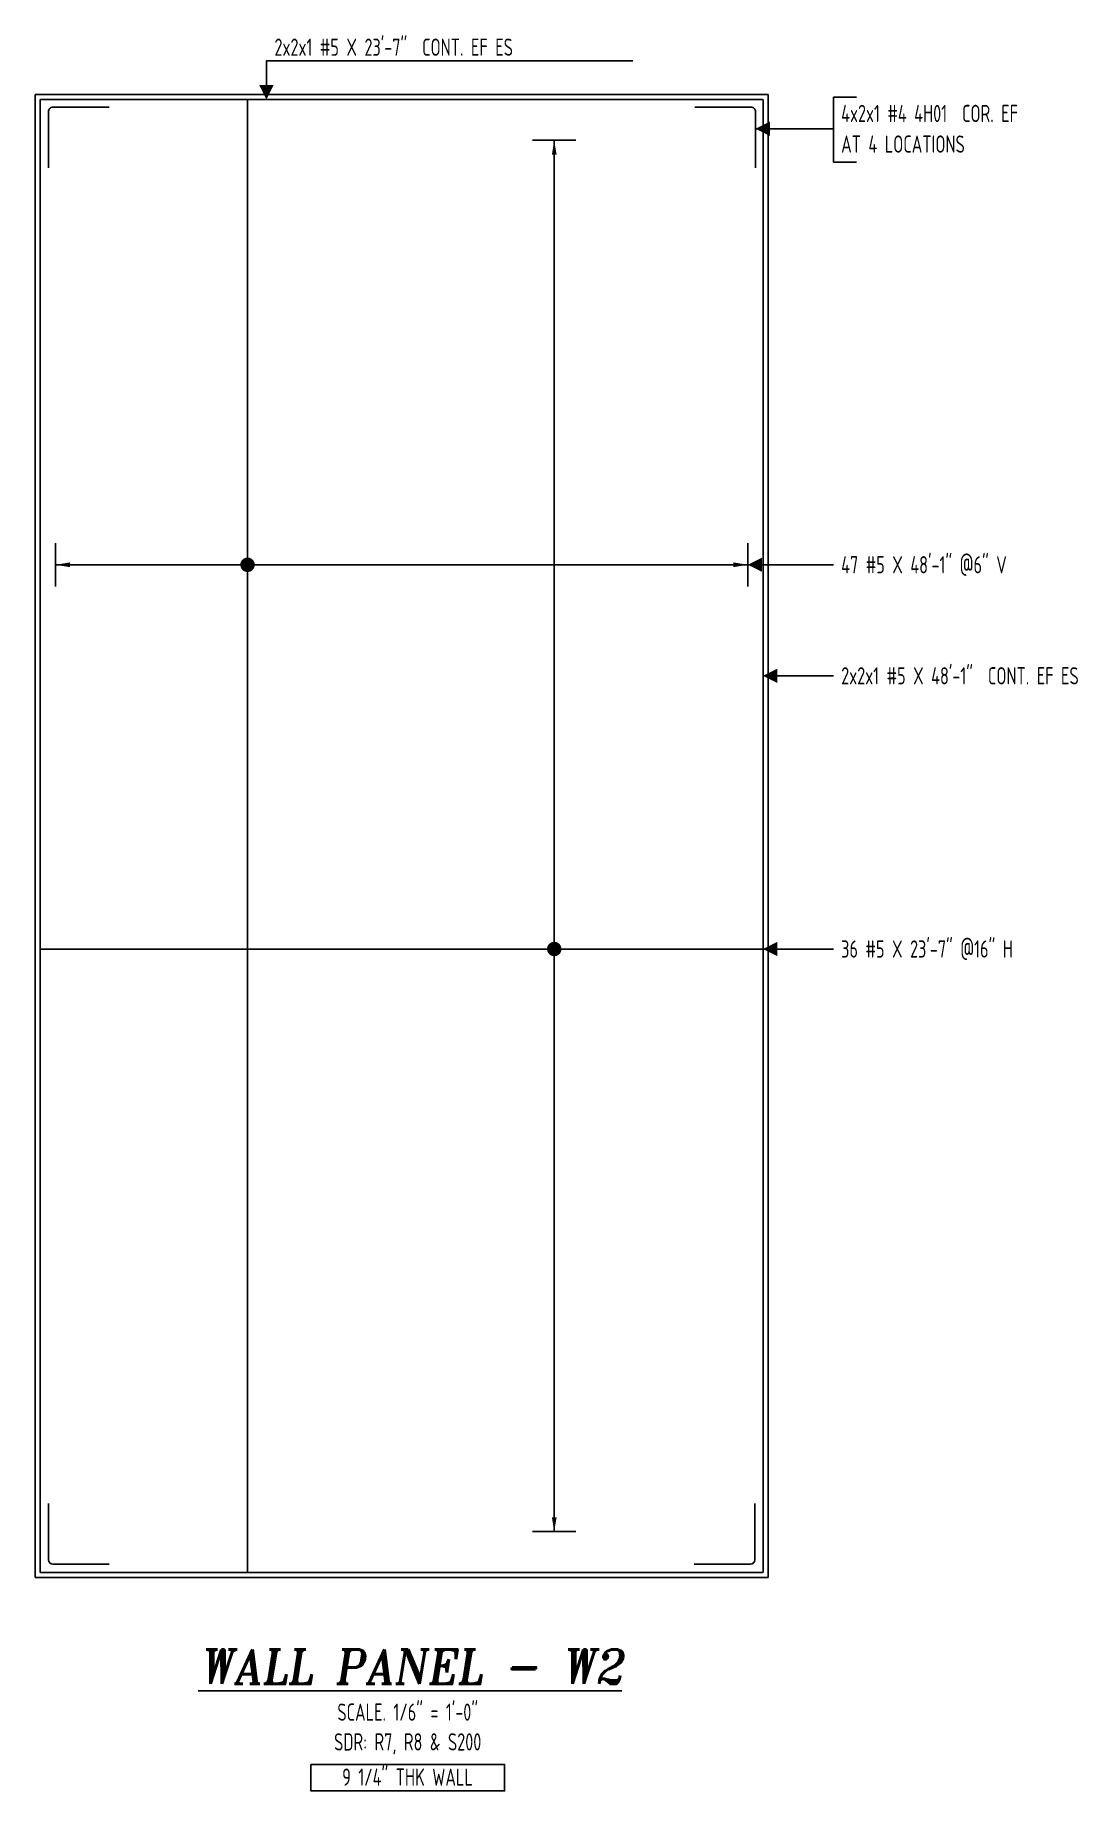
# Model space of a CAD drawing. Header units: inches. Extents: x -3675 to 25720, y -2273 to 5046.
# Drawn here: x 10063 to 10471, y 684 to 1372 of the extents above; entities that cross this region are included whole.
import ezdxf
from ezdxf.enums import TextEntityAlignment as Align

# ---------------------------------------------------------------- set-up
doc = ezdxf.new("R2010")
doc.units = ezdxf.units.IN
doc.header["$LTSCALE"] = 0.025
doc.header["$MEASUREMENT"] = 0
doc.layers.get('0').update_dxf_attribs({"linetype": 'CONTINUOUS'})
for name, color, linetype in [('0-25TEXT', 7, 'CONTINUOUS'), ('0-35', 3, 'CONTINUOUS'), ('0-35TEXT', 3, 'CONTINUOUS'), ('0-50', 10, 'CONTINUOUS'), ('BAR-LBL', 2, 'CONTINUOUS'), ('RANGELAY', 7, 'CONTINUOUS'), ('REBARS', 4, 'CONTINUOUS')]:
    doc.layers.add(name, color=color, linetype=linetype)
doc.styles.add('AR', font='ARCHQUIK.shx', dxfattribs={"width": 0.8})
doc.styles.add('ROMANT', font='romant')

msp = doc.modelspace()

# ---------------------------------------------------------------- texts
at = {"color": 7, "linetype": 'Continuous', "style": 'ROMANT', "oblique": 9, "width": 0.95}
msp.add_text('%%UWALL PANEL - W2', height=13.5, dxfattribs=at).set_placement((10210.12801, 726.04373), align=Align.CENTER)
at = {"layer": '0-35TEXT', "style": 'AR', "width": 0.8}
msp.add_text('AT 4 LOCATIONS', height=6.7498312, dxfattribs=at).set_placement((10378.58204, 1325.81939))
for s, p in [('SCALE. 1/6" = 1\'-0"', (10208.75613, 711.59684)), ('SDR: R7, R8 & S200', (10208.75613, 699.92864)), ('9 1/4" THK WALL', (10208.67921, 686.14062))]:
    msp.add_text(s, height=6.7498312, dxfattribs=at).set_placement(p, align=Align.CENTER)
at = {"layer": 'BAR-LBL', "style": 'AR', "width": 0.8}
for s, p in [('2x2x1 #5 X 23\'-7"  CONT. EF ES', (10156.5582, 1363.78139)), ('4x2x1 #4 4H01  COR. EF', (10378.58204, 1337.81813)), ('47 #5 X 48\'-1" @6" V', (10378.58204, 1161.03568)), ('2x2x1 #5 X 48\'-1"  CONT. EF ES', (10378.58204, 1117.53599)), ('36 #5 X 23\'-7" @16" H', (10378.58204, 1010.51493))]:
    msp.add_text(s, height=6.7492913, dxfattribs=at).set_placement(p)

# ---------------------------------------------------------------- blocks, each defined once
blk = doc.blocks.new('leadrblk')
blk.add_lwpolyline([(0, 0, 0, 1, 0), (1, 0, 1, 1, 0)], format="xyseb")
blk = doc.blocks.new('*U608', base_point=(10067.78, 1343.91))
at = {"layer": 'REBARS', "color": 0}
blk.add_lwpolyline([(10091.78, 1343.66), (10069.78, 1343.66, 0.414214), (10068.03, 1341.91), (10068.03, 1319.91)], format="xyb", dxfattribs=at)
blk = doc.blocks.new('*U609', base_point=(10345.28, 1343.91))
at = {"layer": 'REBARS', "color": 0}
blk.add_lwpolyline([(10321.28, 1343.66), (10343.28, 1343.66, -0.414214), (10345.03, 1341.91), (10345.03, 1319.91)], format="xyb", dxfattribs=at)
blk = doc.blocks.new('*U610', base_point=(10067.78, 772.66))
at = {"layer": 'REBARS', "color": 0}
blk.add_lwpolyline([(10091.78, 772.91), (10069.78, 772.91, -0.414213), (10068.03, 774.66), (10068.03, 796.66)], format="xyb", dxfattribs=at)
blk = doc.blocks.new('*U611', base_point=(10345.03, 772.66))
at = {"layer": 'REBARS', "color": 0}
blk.add_lwpolyline([(10321.03, 772.91), (10343.03, 772.91, 0.414213), (10344.78, 774.66), (10344.78, 796.66)], format="xyb", dxfattribs=at)
blk = doc.blocks.new('rendmark')
at = {"color": 4}
blk.add_line((0, -3), (0, 3), dxfattribs=at)
blk = doc.blocks.new('rarrow')
at = {"color": 7}
blk.add_solid([(2, -0.33), (2, 0.33), (0, 0)], dxfattribs=at)
blk = doc.blocks.new('*U409', base_point=(10266.17, 1330.66))
at = {"layer": 'RANGELAY'}
blk.add_line((10266.17, 1330.66), (10266.17, 785.66), dxfattribs=at)
at = {"layer": 'RANGELAY', "xscale": 2.834645669291339, "yscale": 2.834645669291339}
for name, p, rotation in [('rendmark', (10266.17, 1330.66), 269.9999999999999), ('rarrow', (10266.17, 1330.66), 269.9999999999999), ('rarrow', (10266.17, 785.66), 89.999996929531), ('rendmark', (10266.17, 785.66), 89.999996929531)]:
    blk.add_blockref(name, p, dxfattribs=dict(at, rotation=rotation))
blk = doc.blocks.new('VPM6DBF8')
at = {"const_width": 1}
blk.add_lwpolyline([(-0.5, 0, 1), (0.5, 0, 1)], format="xyb", close=True, dxfattribs=at)
blk = doc.blocks.new('*U700', base_point=(10064.78, 1013.58))
at = {"layer": 'REBARS', "color": 0}
blk.add_lwpolyline([(10064.78, 1013.89), (10347.78, 1013.89)], dxfattribs=at)
blk = doc.blocks.new('*U408', base_point=(10070.78, 1164.4))
at = {"layer": 'RANGELAY'}
blk.add_line((10070.78, 1164.4), (10342.03, 1164.4), dxfattribs=at)
at = {"layer": 'RANGELAY', "xscale": 2.834645669291339, "yscale": 2.834645669291339}
for name, p, rotation in [('rendmark', (10070.78, 1164.4), 1.123874301598573e-06), ('rendmark', (10342.03, 1164.4), 179.9999980534053), ('rarrow', (10070.78, 1164.4), 1.123874301598573e-06), ('rarrow', (10342.03, 1164.4), 179.9999980534053)]:
    blk.add_blockref(name, p, dxfattribs=dict(at, rotation=rotation))
blk = doc.blocks.new('VPM6DC09')
at = {"const_width": 1}
blk.add_lwpolyline([(-0.5, 0, 1), (0.5, 0, 1)], format="xyb", close=True, dxfattribs=at)
blk = doc.blocks.new('*U267', base_point=(10145.7, 1346.66))
at = {"layer": 'REBARS', "color": 0}
blk.add_lwpolyline([(10146.01, 1346.66), (10146.01, 769.66)], dxfattribs=at)
blk = doc.blocks.new('*U268', base_point=(10065.1, 1346.66))
at = {"layer": 'REBARS', "color": 0}
blk.add_lwpolyline([(10064.78, 1346.66), (10064.78, 769.66)], dxfattribs=at)
blk = doc.blocks.new('*U269', base_point=(10347.72, 1346.66))
at = {"layer": 'REBARS', "color": 0}
blk.add_lwpolyline([(10348.03, 1346.66), (10348.03, 769.66)], dxfattribs=at)
blk = doc.blocks.new('*U698', base_point=(10064.78, 769.98))
at = {"layer": 'REBARS', "color": 0}
blk.add_lwpolyline([(10064.78, 769.66), (10347.78, 769.66)], dxfattribs=at)
blk = doc.blocks.new('*U699', base_point=(10064.78, 1346.35))
at = {"layer": 'REBARS', "color": 0}
blk.add_lwpolyline([(10064.78, 1346.66), (10347.78, 1346.66)], dxfattribs=at)

# ---------------------------------------------------------------- linework, layer by layer
at = {"layer": '0-25TEXT'}
for points in [[(10153.43248, 1348.66492), (10153.43248, 1361.779), (10296.91244, 1361.779)], [(10384.58141, 1347.5671), (10375.58236, 1347.5671), (10375.58236, 1322.06978), (10384.58141, 1322.06978)], [(10345.03341, 1335.1934), (10375.58236, 1335.1934)], [(10341.99679, 1164.41033), (10375.58236, 1164.41033)], [(10347.99679, 1120.91064), (10375.58236, 1120.91064)], [(10347.99679, 1013.88957), (10375.58236, 1013.88957)]]:
    msp.add_lwpolyline(points, dxfattribs=at)
at = {"layer": '0-35'}
for p, q in [((10062.78339, 767.66492), (10062.78339, 1348.66492)), ((10062.78339, 1348.66492), (10350.03339, 1348.66492)), ((10350.03339, 767.66492), (10350.03339, 1348.66492)), ((10062.78339, 767.66492), (10350.03339, 767.66492))]:
    msp.add_line(p, q, dxfattribs=at)
at = {"layer": '0-50'}
msp.add_lwpolyline([(10170.81271, 694.47183), (10246.69955, 694.47183), (10246.69955, 684.11546), (10170.81271, 684.11546)], close=True, dxfattribs=at)

# ---------------------------------------------------------------- block references
at = {"layer": '0-25TEXT'}
for name, p, xscale, yscale, rotation in [('leadrblk', (10153.43248, 1346.66492), 5.623937007874017, 2.250708661417324, 90.00000153523449), ('VPM6DC09', (10146.00972, 1164.40422), 2.834645669291338, 2.834645669291338, 1.123874306791345e-06), ('VPM6DBF8', (10266.1719, 1013.88957), 2.834645669291338, 2.834645669291338, 269.9999999999999)]:
    msp.add_blockref(name, p, dxfattribs=dict(at, xscale=xscale, yscale=yscale, rotation=rotation))
at = {"layer": '0-25TEXT', "xscale": 5.623937007874017, "yscale": 2.250708661417324}
for p in [(10345.03341, 1335.1934), (10341.99679, 1164.41033), (10347.99679, 1120.91064), (10347.99679, 1013.88957)]:
    msp.add_blockref('leadrblk', p, dxfattribs=at)
at = {"layer": 'RANGELAY'}
for name, p in [('*U409', (10266.1719, 1330.66492)), ('*U408', (10070.7834, 1164.40422))]:
    msp.add_blockref(name, p, dxfattribs=at)
at = {"layer": 'REBARS', "color": 4}
for name, p in [('*U268', (10065.09589, 1346.66492)), ('*U699', (10064.78339, 1346.35242)), ('*U608', (10067.78338, 1343.91492)), ('*U267', (10145.69721, 1346.66492)), ('*U609', (10345.2834, 1343.91492)), ('*U269', (10347.72089, 1346.66492)), ('*U700', (10064.7834, 1013.57707)), ('*U610', (10067.78338, 772.66492)), ('*U611', (10345.0334, 772.66492)), ('*U698', (10064.78339, 769.97742))]:
    msp.add_blockref(name, p, dxfattribs=at)

msp.set_redraw_order([(e.dxf.handle, doc.entitydb.next_handle()) for e in msp.query("TEXT MTEXT ATTDEF DIMENSION ARC_DIMENSION")])  # texts and dimensions are drawn at this point

doc.saveas('drawing.dxf')
